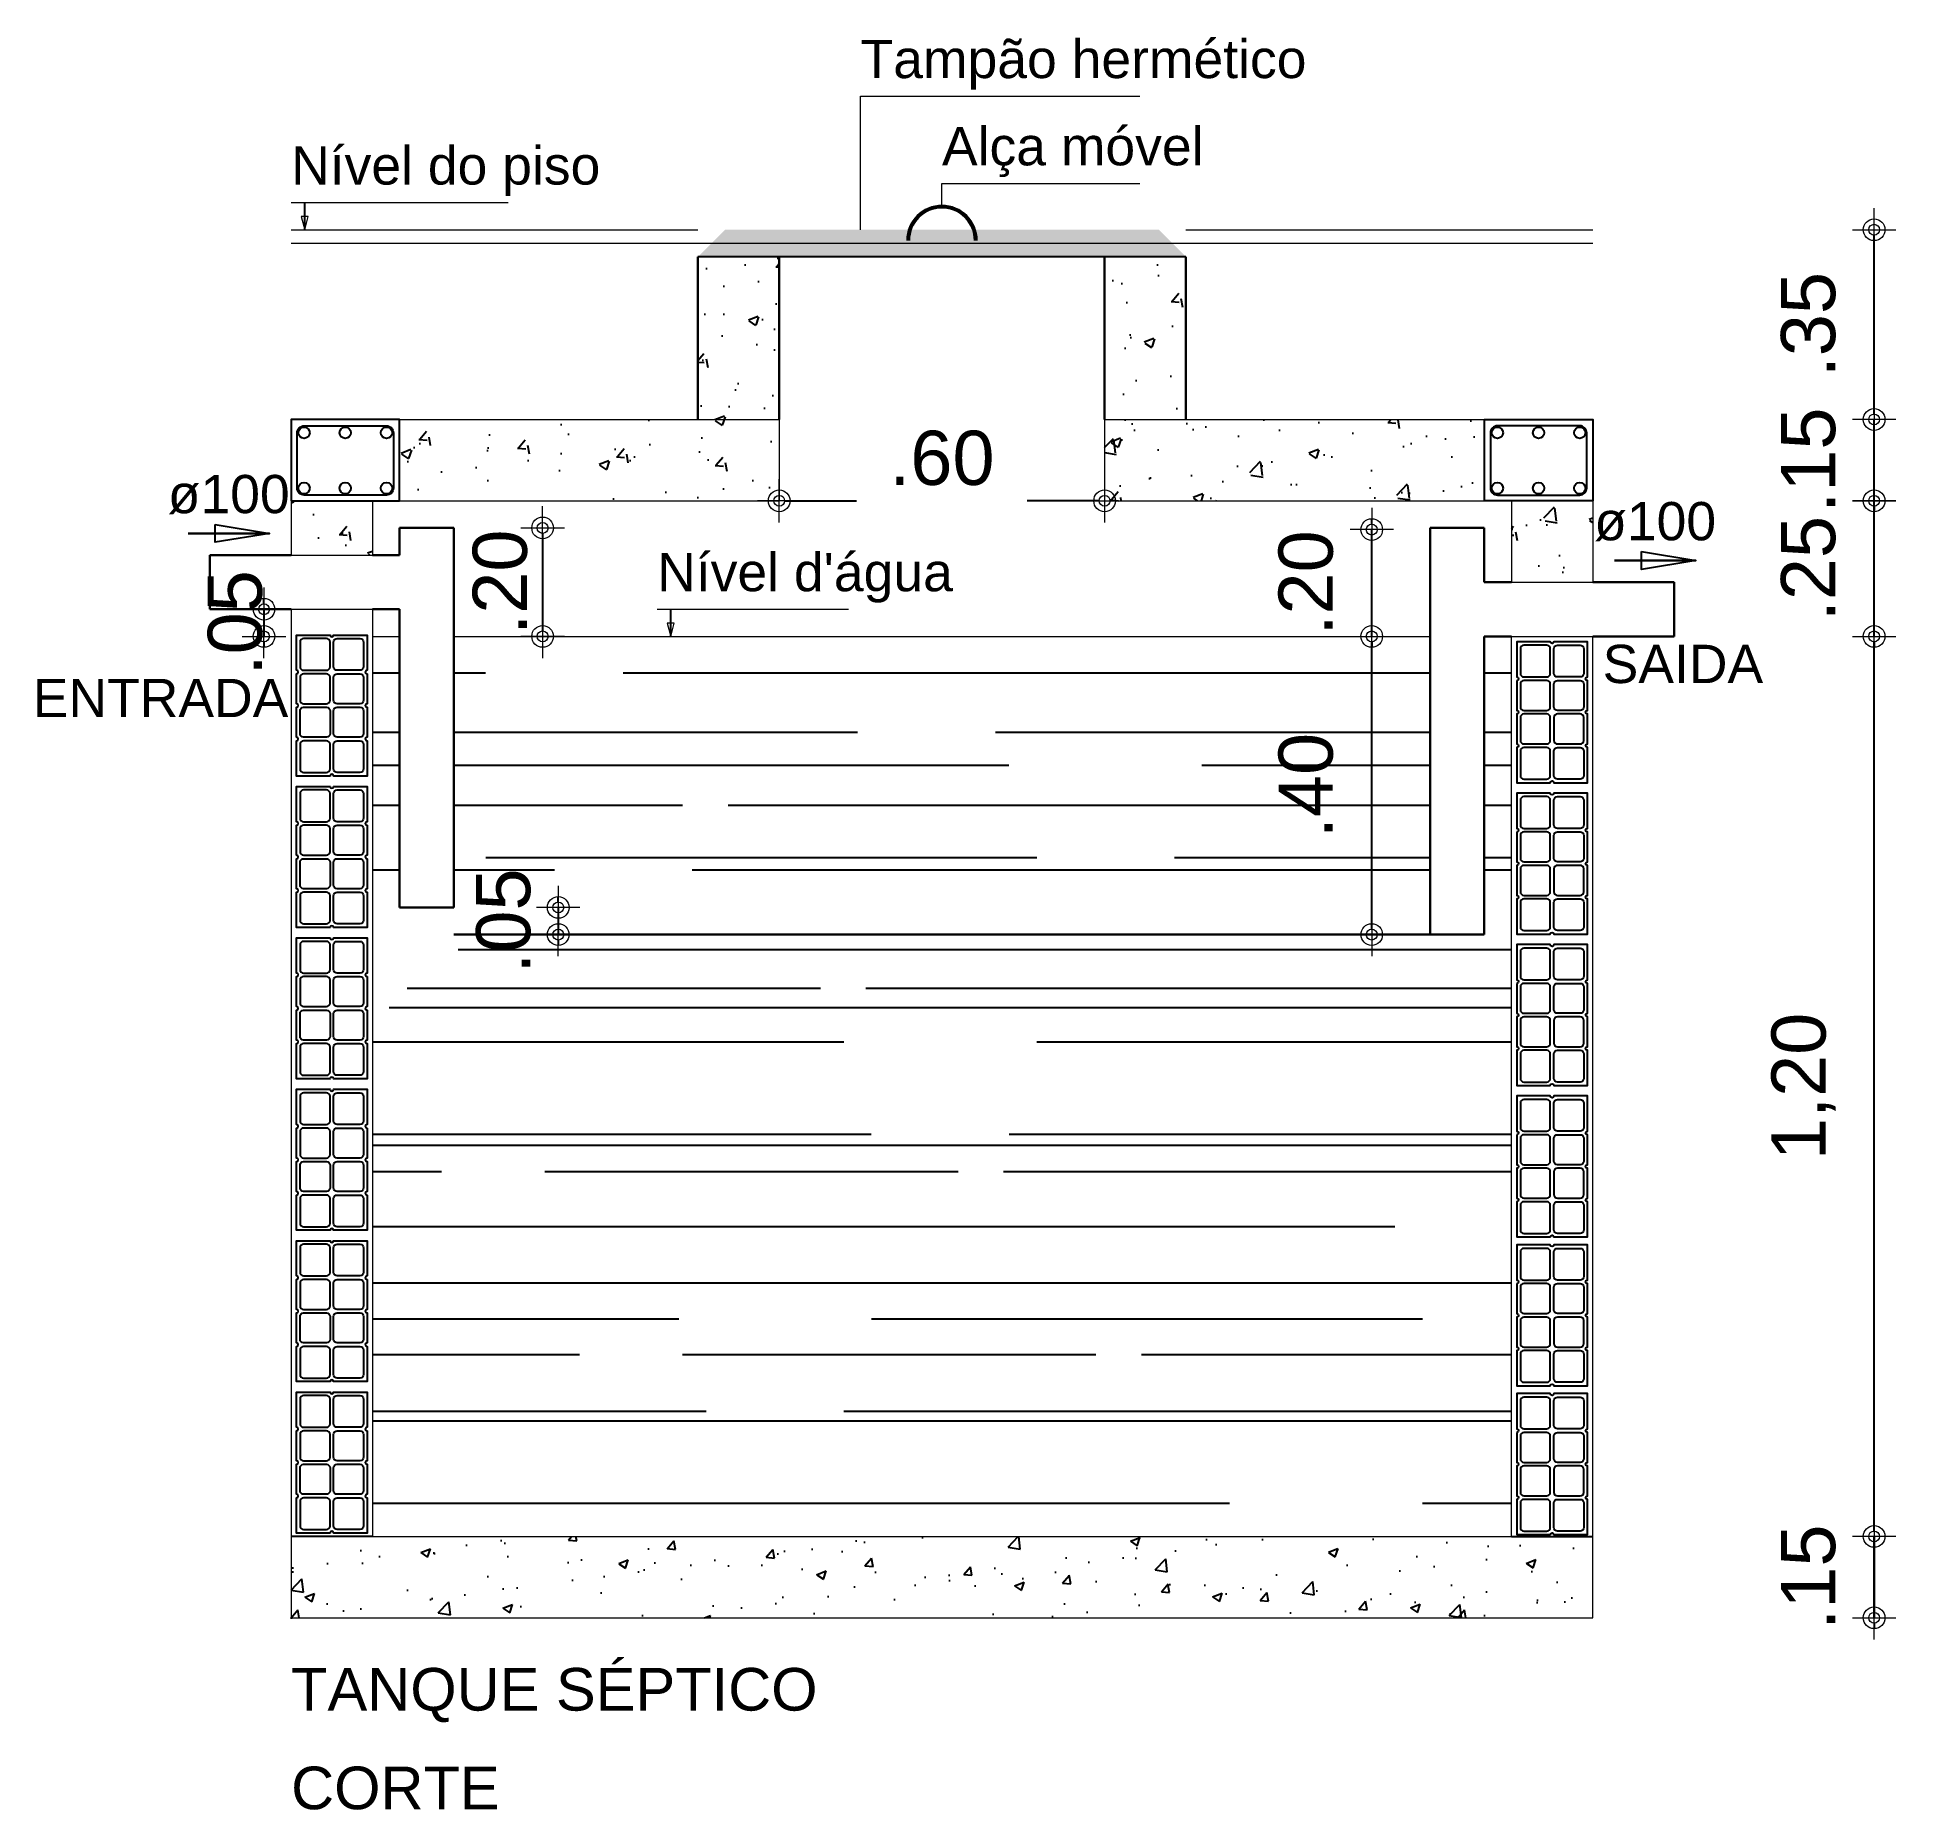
# Model space of a CAD drawing. Header units: millimetres. Extents: x -1292 to 2253, y 326 to 453.
# Drawn here: x 1937.672 to 1941.099, y 338.771 to 342.04 of the extents above; entities that cross this region are included whole.
import ezdxf

# ---------------------------------------------------------------- set-up
doc = ezdxf.new("R2010")
doc.units = ezdxf.units.MM
doc.header["$LTSCALE"] = 0.5
doc.linetypes.add('DOT2', pattern=[3.175, 0, -3.175])
for name, color, linetype in [('A-PEN-B', 5, 'Continuous'), ('A-PEN-C', 4, 'Continuous'), ('AF', 5, 'Continuous'), ('ARQ_VISTA2', 2, 'Continuous')]:
    doc.layers.add(name, color=color, linetype=linetype)
for name, color, linetype, lineweight in [('COTAS', 53, 'Continuous', 9), ('DI-Cortes', 1, 'Continuous', 30), ('DI-Cotas', 9, 'Continuous', 20), ('DI-Destaque', 6, 'Continuous', 30), ('DI-Detalhes', 1, 'Continuous', 30), ('DI-Eixos', 7, 'DOT2', 20), ('DI-Eixos @ 0.5', 7, 'DOT2', 20), ('DI-Níveis', 7, 'Continuous', 20), ('DI-Títulos', 3, 'Continuous', 30), ('TQ-Textos tubo', 2, 'Continuous', 20)]:
    doc.layers.add(name, color=color, linetype=linetype, lineweight=lineweight)
doc.styles.add('ARIAL', font='arial.ttf', dxfattribs={"height": 2})
doc.styles.add('CARIMBO_DADOS', font='arial.ttf', dxfattribs={"height": 0.1})
doc.dimstyles.new('COTAS_EXTERNAS', dxfattribs={"dimtxt": 0.1, "dimasz": 0.01, "dimexe": 0, "dimexo": 0, "dimgap": 0.07, "dimtad": 1, "dimzin": 5, "dimdsep": 46, "dimtxsty": 'CARIMBO_DADOS', "dimblk1": 'CIRCULOS', "dimblk2": 'CIRCULOS', "dimsah": 1, "dimcen": 0, "dimse1": 1, "dimse2": 1, "dimclrd": 8, "dimclre": 8, "dimclrt": 230, "dimadec": 0, "dimazin": 0, "dimtfac": 100, "dimtix": 1, "dimtmove": 2, "dimatfit": 3, "dimldrblk": 'CIRCULOS', "dimfxl": 1, "dimtolj": 1, "dimtzin": 5, "dimarcsym": 0})
doc.dimstyles.get("Standard").update_dxf_attribs({"dimtxt": 0.18, "dimasz": 0.18, "dimexe": 0.18, "dimexo": 0.0625, "dimgap": 0.09, "dimtad": 0, "dimtih": 1, "dimtoh": 1, "dimdec": 4, "dimzin": 0, "dimdsep": 46, "dimtxsty": 'Standard', "dimcen": 0.09, "dimadec": 0, "dimazin": 0, "dimtfac": 1, "dimtdec": 4, "dimtofl": 0, "dimtmove": 0, "dimatfit": 3, "dimfxl": 1, "dimtolj": 1, "dimtzin": 0, "dimarcsym": 0})

msp = doc.modelspace()

# ---------------------------------------------------------------- texts
at = {"layer": 'DI-Cortes', "color": 7, "linetype": 'Continuous', "char_height": 0.0706, "line_spacing_factor": 0.798, "style": 'ARIAL'}
for s, insert, width, attachment_point in [('Tampão hermético', (1939.1905, 341.9435), 1.35552, 7), ('Alça móvel', (1939.3405, 341.7822), 0.8472, 7), ('Nível do piso', (1938.1405, 341.7472), 1.10136, 7), ('ø100', (1938.0255, 341.1605), 0.33888, 8), ('SAI{\\fArial|b0|i0|c238|p34;DA}', (1940.7067, 340.8481), 0.33888, 8), ('ENTRADA', (1937.8998, 340.7863), 0.33888, 8)]:
    msp.add_mtext(s, dxfattribs=dict(at, insert=insert, width=width, attachment_point=attachment_point))
at = {"layer": 'DI-Cortes', "color": 7, "linetype": 'Continuous', "insert": (1940.6555, 341.1105), "char_height": 0.0706, "width": 0.33888, "attachment_point": 8, "rotation": 0.0008, "line_spacing_factor": 0.798, "style": 'ARIAL'}
msp.add_mtext('ø100', dxfattribs=at)
at = {"layer": 'DI-Níveis', "insert": (1938.8155, 340.9972), "char_height": 0.0706, "width": 1.01664, "attachment_point": 7, "line_spacing_factor": 0.798, "style": 'ARIAL'}
msp.add_mtext("Nível d'água", dxfattribs=at)
at = {"layer": 'DI-Títulos', "width": 1.835251, "attachment_point": 7, "line_spacing_factor": 0.798, "style": 'ARIAL'}
for s, insert, char_height in [('TANQUE SÉPTICO', (1938.1405, 338.9324), 0.078655), ('CORTE', (1938.1405, 338.771), 0.07865)]:
    msp.add_mtext(s, dxfattribs=dict(at, insert=insert, char_height=char_height))

# ---------------------------------------------------------------- blocks, each defined once
blk = doc.blocks.new('CIRCULOS')
at = {"layer": 'COTAS'}
for p, q in [((0, 4), (0, -4)), ((-4, 0), (4, 0))]:
    blk.add_line(p, q, dxfattribs=at)
for radius in [2, 1]:
    blk.add_circle((0, 0), radius, dxfattribs=at)
blk = doc.blocks.new('*D79')
at = {"layer": 'A-PEN-B', "color": 8, "lineweight": -2}
for p, q in [((1938.0905, 340.9952), (1938.0905, 341.0052)), ((1938.0905, 340.9852), (1938.0905, 340.9352)), ((1938.0905, 340.9252), (1938.0905, 340.9152))]:
    blk.add_line(p, q, dxfattribs=at)
at = {"layer": 'Defpoints', "color": 0}
for p in [(1938.0905, 340.9852), (1938.0905, 340.9352), (1938.2905, 340.9352)]:
    blk.add_point(p, dxfattribs=at)
at = {"layer": 'A-PEN-B', "color": 8, "lineweight": -2, "xscale": 0.01, "yscale": 0.01, "zscale": 0.01}
for p, rotation in [((1938.0905, 340.9852), 270), ((1938.0905, 340.9352), 90)]:
    blk.add_blockref('CIRCULOS', p, dxfattribs=dict(at, rotation=rotation))
at = {"layer": 'A-PEN-B', "color": 230, "insert": (1938.0375, 340.9602), "char_height": 0.1, "attachment_point": 5, "rotation": 90, "style": 'CARIMBO_DADOS'}
blk.add_mtext('\\A1;.05', dxfattribs=at)
blk = doc.blocks.new('*D80')
at = {"layer": 'A-PEN-B', "color": 8, "lineweight": -2}
for p, q in [((1938.6331, 340.4452), (1938.6331, 340.4552)), ((1938.6331, 340.4352), (1938.6331, 340.3852)), ((1938.6331, 340.3752), (1938.6331, 340.3652))]:
    blk.add_line(p, q, dxfattribs=at)
at = {"layer": 'Defpoints', "color": 0}
for p in [(1938.5331, 340.4352), (1938.6331, 340.3852), (1938.6331, 340.3852)]:
    blk.add_point(p, dxfattribs=at)
at = {"layer": 'A-PEN-B', "color": 8, "lineweight": -2, "xscale": 0.01, "yscale": 0.01, "zscale": 0.01}
for p, rotation in [((1938.6331, 340.4352), 270), ((1938.6331, 340.3852), 90)]:
    blk.add_blockref('CIRCULOS', p, dxfattribs=dict(at, rotation=rotation))
at = {"layer": 'A-PEN-B', "color": 230, "insert": (1938.5321, 340.4102), "char_height": 0.1, "attachment_point": 5, "rotation": 90, "style": 'CARIMBO_DADOS'}
blk.add_mtext('\\A1;.05', dxfattribs=at)
blk = doc.blocks.new('*D81')
at = {"layer": 'A-PEN-B', "color": 8, "lineweight": -2}
blk.add_line((1938.6043, 341.1252), (1938.6043, 340.9452), dxfattribs=at)
at = {"layer": 'Defpoints', "color": 0}
for p in [(1938.5043, 341.1352), (1938.6043, 340.9352), (1938.6043, 340.9352)]:
    blk.add_point(p, dxfattribs=at)
at = {"layer": 'A-PEN-B', "color": 8, "lineweight": -2, "xscale": 0.01, "yscale": 0.01, "zscale": 0.01}
for p, rotation in [((1938.6043, 341.1352), 90), ((1938.6043, 340.9352), 270)]:
    blk.add_blockref('CIRCULOS', p, dxfattribs=dict(at, rotation=rotation))
at = {"layer": 'A-PEN-B', "color": 230, "insert": (1938.526, 341.0352), "char_height": 0.1, "attachment_point": 5, "rotation": 90, "style": 'CARIMBO_DADOS'}
blk.add_mtext('\\A1;.20', dxfattribs=at)
blk = doc.blocks.new('*D74')
at = {"layer": 'Defpoints', "color": 0}
for p in [(1939.0405, 341.1852), (1939.6405, 341.1852), (1939.6405, 341.1852)]:
    blk.add_point(p, dxfattribs=at)
at = {"layer": 'TQ-Textos tubo', "color": 8, "lineweight": -2}
for p, q in [((1939.0505, 341.1852), (1939.1831, 341.1852)), ((1939.6305, 341.1852), (1939.4979, 341.1852))]:
    blk.add_line(p, q, dxfattribs=at)
at = {"layer": 'TQ-Textos tubo', "color": 8, "lineweight": -2, "xscale": 0.01, "yscale": 0.01, "zscale": 0.01, "rotation": 180}
blk.add_blockref('CIRCULOS', (1939.0405, 341.1852), dxfattribs=at)
at = {"layer": 'TQ-Textos tubo', "color": 8, "lineweight": -2, "xscale": 0.01, "yscale": 0.01, "zscale": 0.01}
blk.add_blockref('CIRCULOS', (1939.6405, 341.1852), dxfattribs=at)
at = {"layer": 'TQ-Textos tubo', "color": 230, "insert": (1939.3405, 341.2638), "char_height": 0.1, "attachment_point": 5, "style": 'CARIMBO_DADOS'}
blk.add_mtext('\\A1;.60', dxfattribs=at)
blk = doc.blocks.new('*D82')
at = {"layer": 'A-PEN-B', "color": 8, "lineweight": -2}
for p, q in [((1941.0593, 339.2852), (1941.0593, 339.2952)), ((1941.0593, 339.2752), (1941.0593, 339.1252)), ((1941.0593, 339.1152), (1941.0593, 339.1052))]:
    blk.add_line(p, q, dxfattribs=at)
at = {"layer": 'Defpoints', "color": 0}
for p in [(1940.1354, 339.2752), (1940.2854, 339.1252), (1941.0593, 339.1252)]:
    blk.add_point(p, dxfattribs=at)
at = {"layer": 'A-PEN-B', "color": 8, "lineweight": -2, "xscale": 0.01, "yscale": 0.01, "zscale": 0.01}
for p, rotation in [((1941.0593, 339.2752), 270), ((1941.0593, 339.1252), 90)]:
    blk.add_blockref('CIRCULOS', p, dxfattribs=dict(at, rotation=rotation))
at = {"layer": 'A-PEN-B', "color": 230, "insert": (1940.9382, 339.2002), "char_height": 0.1, "attachment_point": 5, "rotation": 90, "style": 'CARIMBO_DADOS'}
blk.add_mtext('\\A1;.15', dxfattribs=at)
blk = doc.blocks.new('*D83')
at = {"layer": 'A-PEN-B', "color": 8, "lineweight": -2}
for p, q in [((1941.0593, 339.2852), (1941.0593, 339.2952)), ((1941.0593, 339.1252), (1941.0593, 339.2752)), ((1941.0593, 339.1152), (1941.0593, 339.1052))]:
    blk.add_line(p, q, dxfattribs=at)
at = {"layer": 'Defpoints', "color": 0}
for p in [(1940.1354, 339.2752), (1941.0593, 339.2752), (1940.2854, 339.1252)]:
    blk.add_point(p, dxfattribs=at)
at = {"layer": 'A-PEN-B', "color": 8, "lineweight": -2, "xscale": 0.01, "yscale": 0.01, "zscale": 0.01}
for p, rotation in [((1941.0593, 339.2752), 270), ((1941.0593, 339.1252), 90)]:
    blk.add_blockref('CIRCULOS', p, dxfattribs=dict(at, rotation=rotation))
at = {"layer": 'A-PEN-B', "color": 230, "insert": (1940.9382, 339.2002), "char_height": 0.1, "attachment_point": 5, "rotation": 90, "style": 'CARIMBO_DADOS'}
blk.add_mtext('\\A1;.15', dxfattribs=at)
blk = doc.blocks.new('*D84')
at = {"layer": 'A-PEN-B', "color": 8, "lineweight": -2}
blk.add_line((1941.0593, 339.2852), (1941.0593, 340.9252), dxfattribs=at)
at = {"layer": 'Defpoints', "color": 0}
for p in [(1940.2854, 340.9352), (1941.0593, 340.9352), (1940.1354, 339.2752)]:
    blk.add_point(p, dxfattribs=at)
at = {"layer": 'A-PEN-B', "color": 8, "lineweight": -2, "xscale": 0.01, "yscale": 0.01, "zscale": 0.01}
for p, rotation in [((1941.0593, 340.9352), 90), ((1941.0593, 339.2752), 270)]:
    blk.add_blockref('CIRCULOS', p, dxfattribs=dict(at, rotation=rotation))
at = {"layer": 'A-PEN-B', "color": 230, "insert": (1940.9292, 340.1052), "char_height": 0.1, "attachment_point": 5, "rotation": 90, "style": 'CARIMBO_DADOS'}
blk.add_mtext('\\A1;1,20', dxfattribs=at)
blk = doc.blocks.new('*D85')
at = {"layer": 'A-PEN-B', "color": 8, "lineweight": -2}
for p, q in [((1941.0593, 341.1952), (1941.0593, 341.2052)), ((1941.0593, 340.9352), (1941.0593, 341.1852)), ((1941.0593, 340.9252), (1941.0593, 340.9152))]:
    blk.add_line(p, q, dxfattribs=at)
at = {"layer": 'Defpoints', "color": 0}
for p in [(1940.1354, 341.1852), (1941.0593, 341.1852), (1940.2854, 340.9352)]:
    blk.add_point(p, dxfattribs=at)
at = {"layer": 'A-PEN-B', "color": 8, "lineweight": -2, "xscale": 0.01, "yscale": 0.01, "zscale": 0.01}
for p, rotation in [((1941.0593, 341.1852), 270), ((1941.0593, 340.9352), 90)]:
    blk.add_blockref('CIRCULOS', p, dxfattribs=dict(at, rotation=rotation))
at = {"layer": 'A-PEN-B', "color": 230, "insert": (1940.9382, 341.0602), "char_height": 0.1, "attachment_point": 5, "rotation": 90, "style": 'CARIMBO_DADOS'}
blk.add_mtext('\\A1;.25', dxfattribs=at)
blk = doc.blocks.new('*D86')
at = {"layer": 'A-PEN-B', "color": 8, "lineweight": -2}
blk.add_line((1941.0593, 341.3452), (1941.0593, 341.6752), dxfattribs=at)
at = {"layer": 'Defpoints', "color": 0}
for p in [(1940.2381, 341.6852), (1941.0593, 341.6852), (1940.2104, 341.3352)]:
    blk.add_point(p, dxfattribs=at)
at = {"layer": 'A-PEN-B', "color": 8, "lineweight": -2, "xscale": 0.01, "yscale": 0.01, "zscale": 0.01}
for p, rotation in [((1941.0593, 341.6852), 90), ((1941.0593, 341.3352), 270)]:
    blk.add_blockref('CIRCULOS', p, dxfattribs=dict(at, rotation=rotation))
at = {"layer": 'A-PEN-B', "color": 230, "insert": (1940.9382, 341.5102), "char_height": 0.1, "attachment_point": 5, "rotation": 90, "style": 'CARIMBO_DADOS'}
blk.add_mtext('\\A1;.35', dxfattribs=at)
blk = doc.blocks.new('*D87')
at = {"layer": 'A-PEN-B', "color": 8, "lineweight": -2}
blk.add_line((1940.1329, 340.3952), (1940.1329, 340.9252), dxfattribs=at)
at = {"layer": 'Defpoints', "color": 0}
for p in [(1940.0803, 340.9352), (1940.1329, 340.9352), (1940.0803, 340.3852)]:
    blk.add_point(p, dxfattribs=at)
at = {"layer": 'A-PEN-B', "color": 8, "lineweight": -2, "xscale": 0.01, "yscale": 0.01, "zscale": 0.01}
for p, rotation in [((1940.1329, 340.9352), 90), ((1940.1329, 340.3852), 270)]:
    blk.add_blockref('CIRCULOS', p, dxfattribs=dict(at, rotation=rotation))
at = {"layer": 'A-PEN-B', "color": 230, "insert": (1940.0118, 340.6602), "char_height": 0.1, "attachment_point": 5, "rotation": 90, "style": 'CARIMBO_DADOS'}
blk.add_mtext('\\A1;.40', dxfattribs=at)
blk = doc.blocks.new('*D88')
at = {"layer": 'A-PEN-B', "color": 8, "lineweight": -2}
for p, q in [((1940.1329, 341.1421), (1940.1329, 341.1521)), ((1940.1329, 340.9352), (1940.1329, 341.1321)), ((1940.1329, 340.9252), (1940.1329, 340.9152))]:
    blk.add_line(p, q, dxfattribs=at)
at = {"layer": 'Defpoints', "color": 0}
for p in [(1940.1329, 341.1321), (1940.1329, 341.1321), (1940.0803, 340.9352)]:
    blk.add_point(p, dxfattribs=at)
at = {"layer": 'A-PEN-B', "color": 8, "lineweight": -2, "xscale": 0.01, "yscale": 0.01, "zscale": 0.01}
for p, rotation in [((1940.1329, 341.1321), 270), ((1940.1329, 340.9352), 90)]:
    blk.add_blockref('CIRCULOS', p, dxfattribs=dict(at, rotation=rotation))
at = {"layer": 'A-PEN-B', "color": 230, "insert": (1940.0118, 341.0337), "char_height": 0.1, "attachment_point": 5, "rotation": 90, "style": 'CARIMBO_DADOS'}
blk.add_mtext('\\A1;.20', dxfattribs=at)
blk = doc.blocks.new('*D92')
at = {"layer": 'A-PEN-B', "color": 8, "lineweight": -2}
for p, q in [((1941.0593, 341.3452), (1941.0593, 341.3552)), ((1941.0593, 341.1852), (1941.0593, 341.3352)), ((1941.0593, 341.1752), (1941.0593, 341.1652))]:
    blk.add_line(p, q, dxfattribs=at)
at = {"layer": 'Defpoints', "color": 0}
for p in [(1940.3905, 341.3352), (1941.0593, 341.3352), (1940.3905, 341.1852)]:
    blk.add_point(p, dxfattribs=at)
at = {"layer": 'A-PEN-B', "color": 8, "lineweight": -2, "xscale": 0.01, "yscale": 0.01, "zscale": 0.01}
for p, rotation in [((1941.0593, 341.3352), 270), ((1941.0593, 341.1852), 90)]:
    blk.add_blockref('CIRCULOS', p, dxfattribs=dict(at, rotation=rotation))
at = {"layer": 'A-PEN-B', "color": 230, "insert": (1940.9382, 341.2602), "char_height": 0.1, "attachment_point": 5, "rotation": 90, "style": 'CARIMBO_DADOS'}
blk.add_mtext('\\A1;.15', dxfattribs=at)
blk = doc.blocks.new('TIJOLO FURADO')
for points in [[(0, 0.055), (0, 0.0975, 1), (0, 0.1025), (0, 0.145, 1), (0, 0.15), (0, 0.2), (0.0475, 0.2, 1), (0.0525, 0.2), (0.1, 0.2), (0.1, 0.15, 1), (0.1, 0.145), (0.1, 0.1025, 1), (0.1, 0.0975), (0.1, 0.055, 1), (0.1, 0.05), (0.1, 0), (0.0525, 0, 1), (0.0475, 0), (0, 0), (0, 0.05, 1)], [(0.005, 0.19, -0.414214), (0.01, 0.195), (0.0425, 0.195, -0.414214), (0.0475, 0.19), (0.0475, 0.155, -0.414214), (0.0425, 0.15), (0.01, 0.15, -0.414214), (0.005, 0.155)], [(0.0575, 0.195, 0.414214), (0.0525, 0.19), (0.0525, 0.155, 0.414214), (0.0575, 0.15), (0.09, 0.15, 0.414214), (0.095, 0.155), (0.095, 0.19, 0.414214), (0.09, 0.195)], [(0.005, 0.14, -0.414214), (0.01, 0.145), (0.0425, 0.145, -0.414214), (0.0475, 0.14), (0.0475, 0.1075, -0.414214), (0.0425, 0.1025), (0.01, 0.1025, -0.414214), (0.005, 0.1075)], [(0.0525, 0.14, -0.414214), (0.0575, 0.145), (0.09, 0.145, -0.414214), (0.095, 0.14), (0.095, 0.1075, -0.414214), (0.09, 0.1025), (0.0575, 0.1025, -0.414214), (0.0525, 0.1075)], [(0.005, 0.0925, -0.414214), (0.01, 0.0975), (0.0425, 0.0975, -0.414214), (0.0475, 0.0925), (0.0475, 0.06, -0.414214), (0.0425, 0.055), (0.01, 0.055, -0.414214), (0.005, 0.06)], [(0.095, 0.0925, 0.414214), (0.09, 0.0975), (0.0575, 0.0975, 0.414214), (0.0525, 0.0925), (0.0525, 0.06, 0.414214), (0.0575, 0.055), (0.09, 0.055, 0.414214), (0.095, 0.06)], [(0.005, 0.045, -0.414214), (0.01, 0.05), (0.0425, 0.05, -0.414214), (0.0475, 0.045), (0.0475, 0.01, -0.414214), (0.0425, 0.005), (0.01, 0.005, -0.414214), (0.005, 0.01)], [(0.095, 0.045, 0.414214), (0.09, 0.05), (0.0575, 0.05, 0.414214), (0.0525, 0.045), (0.0525, 0.01, 0.414214), (0.0575, 0.005), (0.09, 0.005, 0.414214), (0.095, 0.01)]]:
    blk.add_lwpolyline(points, format="xyb", close=True)
blk = doc.blocks.new('*D96')
at = {"layer": 'A-PEN-B', "color": 8, "lineweight": -2}
blk.add_line((2058.7335, 339.4756), (2058.7335, 340.3556), dxfattribs=at)
at = {"layer": 'Defpoints', "color": 0}
for p in [(2058.103, 340.3656), (2058.7335, 340.3656), (-1171.3961, 339.4656)]:
    blk.add_point(p, dxfattribs=at)
at = {"layer": 'A-PEN-B', "color": 8, "lineweight": -2, "xscale": 0.01, "yscale": 0.01, "zscale": 0.01}
for p, rotation in [((2058.7335, 340.3656), 90), ((2058.7335, 339.4656), 270)]:
    blk.add_blockref('CIRCULOS', p, dxfattribs=dict(at, rotation=rotation))
at = {"layer": 'A-PEN-B', "color": 230, "insert": (2058.6034, 339.9156), "char_height": 0.1, "attachment_point": 5, "rotation": 90, "style": 'CARIMBO_DADOS'}
blk.add_mtext('\\A1;0,90', dxfattribs=at)
blk = doc.blocks.new('*D98')
at = {"layer": 'A-PEN-B', "color": 8, "lineweight": -2}
for p, q in [((2055.568, 340.5056), (2055.568, 339.9877)), ((2055.568, 339.3527), (2055.568, 339.5977))]:
    blk.add_line(p, q, dxfattribs=at)
at = {"layer": 'Defpoints', "color": 0}
for p in [(2055.568, 340.5156), (2055.853, 340.5156), (-1174.4858, 339.3427)]:
    blk.add_point(p, dxfattribs=at)
at = {"layer": 'A-PEN-B', "color": 8, "lineweight": -2, "xscale": 0.01, "yscale": 0.01, "zscale": 0.01}
for p, rotation in [((2055.568, 340.5156), 90), ((2055.568, 339.3427), 270)]:
    blk.add_blockref('CIRCULOS', p, dxfattribs=dict(at, rotation=rotation))
at = {"layer": 'A-PEN-B', "color": 230, "insert": (2055.5137, 339.7927), "char_height": 0.1, "attachment_point": 5, "rotation": 90, "style": 'CARIMBO_DADOS'}
blk.add_mtext('\\A1;1,20', dxfattribs=at)

# ---------------------------------------------------------------- dimensions: what is measured, and where the dimension line sits
at = {"layer": 'A-PEN-B'}
for base, p1, p2, picture, middle in [((1941.0593, 341.6852), (1940.2104, 341.3352), (1940.2381, 341.6852), '*D86', (1940.9382, 341.5102)), ((1941.0593, 341.3352), (1940.3905, 341.1852), (1940.3905, 341.3352), '*D92', (1940.9382, 341.2602)), ((1941.0593, 341.1852), (1940.2854, 340.9352), (1940.1354, 341.1852), '*D85', (1940.9382, 341.0602)), ((1940.1329, 341.1321), (1940.0803, 340.9352), (1940.1329, 341.1321), '*D88', (1940.0118, 341.0337)), ((1941.0593, 339.1252), (1940.1354, 339.2752), (1940.2854, 339.1252), '*D82', (1940.9382, 339.2002)), ((1941.0593, 339.2752), (1940.2854, 339.1252), (1940.1354, 339.2752), '*D83', (1940.9382, 339.2002))]:
    dim = msp.add_linear_dim(base=base, p1=p1, p2=p2, angle=90, dimstyle='COTAS_EXTERNAS', override={"dimfxlon": 1}, dxfattribs=at)
    dim.commit()
    dim.dimension.update_dxf_attribs({"geometry": picture, "text_midpoint": middle})
for base, p1, p2, picture, middle in [((1938.6043, 340.9352), (1938.5043, 341.1352), (1938.6043, 340.9352), '*D81', (1938.526, 341.0352)), ((1938.0905, 340.9352), (1938.0905, 340.9852), (1938.2905, 340.9352), '*D79', (1938.0375, 340.9602)), ((1938.6331, 340.3852), (1938.5331, 340.4352), (1938.6331, 340.3852), '*D80', (1938.5321, 340.4102))]:
    dim = msp.add_linear_dim(base=base, p1=p1, p2=p2, angle=90, dimstyle='COTAS_EXTERNAS', override={"dimfxlon": 1}, dxfattribs=at)
    dim.commit()
    dim.dimension.update_dxf_attribs({"geometry": picture, "text_midpoint": middle, "dimtype": 160})
for base, p1, p2, text, picture, middle in [((1940.1329, 340.9352), (1940.0803, 340.3852), (1940.0803, 340.9352), '.40', '*D87', (1940.0118, 340.6602)), ((1941.0593, 340.9352), (1940.1354, 339.2752), (1940.2854, 340.9352), '1,20', '*D84', (1940.9292, 340.1052))]:
    dim = msp.add_linear_dim(base=base, p1=p1, p2=p2, angle=90, text=text, dimstyle='COTAS_EXTERNAS', override={"dimfxlon": 1}, dxfattribs=at)
    dim.commit()
    dim.dimension.update_dxf_attribs({"geometry": picture, "text_midpoint": middle})
for base, p1, p2, text, picture, middle in [((2055.568, 340.5156), (-1174.4858, 339.3427), (2055.853, 340.5156), '1,20', '*D98', (2055.5137, 339.7927)), ((2058.7335, 340.3656), (-1171.3961, 339.4656), (2058.103, 340.3656), '0,90', '*D96', (2058.6034, 339.9156))]:
    dim = msp.add_linear_dim(base=base, p1=p1, p2=p2, angle=90, text=text, dimstyle='COTAS_EXTERNAS', override={"dimfxlon": 1}, dxfattribs=at)
    dim.commit()
    dim.dimension.update_dxf_attribs({"geometry": picture, "text_midpoint": middle, "dimtype": 160})
at = {"layer": 'TQ-Textos tubo'}
dim = msp.add_linear_dim(base=(1939.6405, 341.1852), p1=(1939.0405, 341.1852), p2=(1939.6405, 341.1852), dimstyle='COTAS_EXTERNAS', override={"dimfxl": 0, "dimfxlon": 1, "dimarcsym": 2}, dxfattribs=at)
dim.commit()
dim.dimension.update_dxf_attribs({"geometry": '*D74', "text_midpoint": (1939.3405, 341.2638), "dimtype": 160})

# ---------------------------------------------------------------- hatches: boundary and pattern name
at = {"ltscale": 0.4}
h = msp.add_hatch(dxfattribs=at)
h.set_pattern_fill('AR-CONC', color=256, scale=0.001, style=0)
h.set_pattern_definition([(50, (397.76007, -676.00377), (0.182184669, -0.015939086), [0.01905, -0.20955]), (355, (397.76007, -676.00377), (-0.035242826, 0.191056643), [0.01524, -0.16764]), (100.451, (397.77526, -676.0051), (0.146942502, 0.175116688), [0.01619, -0.17809]), (46.1842, (397.76007, -675.95297), (0.27107904, -0.042042328), [0.028575, -0.314325]), (96.6356, (397.78266, -675.95647), (0.237404234, 0.247425556), [0.024285, -0.267135]), (351.184, (397.76007, -675.95297), (0.237404606, 0.247425118), [0.02286, -0.25146]), (21, (397.78547, -675.96567), (0.15161488, -0.102265519), [0.01905, -0.20955]), (326, (397.78547, -675.96567), (0.061802028, 0.184187966), [0.01524, -0.16764]), (71.4514, (397.7981, -675.9742), (0.21341649, 0.081922858), [0.01619, -0.17809]), (37.5, (397.76007, -676.00377), (0.0030886033, 0.0845550389), [0, -0.165608, 0, -0.17018, 0, -0.168275]), (7.5, (397.76007, -676.00377), (0.0668196625, 0.100180575), [0, -0.097028, 0, -0.161798, 0, -0.064135]), (327.5, (397.70343, -676.00377), (0.1355905952, -0.005728744), [0, -0.0635, 0, -0.19812, 0, -0.26289]), (317.5, (397.67803, -676.00377), (0.1481291814, 0.025426491), [0, -0.08255, 0, -0.131572, 0, -0.18669])])
h.paths.add_polyline_path([(1939.0405, 341.6352), (1938.8905, 341.6352), (1938.8905, 341.3352), (1939.0405, 341.3352)])
h.paths.add_polyline_path([(1939.7905, 341.6352), (1939.6405, 341.6352), (1939.6405, 341.3352), (1939.7905, 341.3352)])
h.paths.add_polyline_path([(1939.6405, 341.3352), (1939.6405, 341.1852), (1940.3406, 341.1852), (1940.3406, 341.3352)])
h.paths.add_polyline_path([(1940.3905, 341.1852), (1940.3905, 341.0352), (1940.5405, 341.0352), (1940.5405, 341.1852)])
h.paths.add_polyline_path([(1938.3403, 341.3352), (1938.3403, 341.1852), (1939.0405, 341.1852), (1939.0405, 341.3352)])
h.paths.add_polyline_path([(1938.1405, 341.1852), (1938.1405, 341.0852), (1938.2905, 341.0852), (1938.2905, 341.1852)])
h = msp.add_hatch(dxfattribs=at)
h.set_pattern_fill('AR-CONC', color=256, scale=0.001, style=0)
h.set_pattern_definition([(50, (1938.1405, 339.12522), (0.182185, -0.015939), [0.01905, -0.20955]), (355, (1938.1405, 339.12522), (-0.035243, 0.191057), [0.01524, -0.16764]), (100.451, (1938.15568, 339.1239), (0.146943, 0.175117), [0.01619, -0.17809]), (46.184, (1938.1405, 339.17602), (0.27108, -0.042042), [0.028575, -0.314325]), (96.636, (1938.16308, 339.17252), (0.237404, 0.247426), [0.024285, -0.267135]), (351.184, (1938.1405, 339.17602), (0.237405, 0.247425), [0.02286, -0.25146]), (21, (1938.1659, 339.16332), (0.151615, -0.1022655), [0.01905, -0.20955]), (326, (1938.1659, 339.16332), (0.061802, 0.184188), [0.01524, -0.16764]), (71.451, (1938.17853, 339.1548), (0.213416, 0.081923), [0.01619, -0.17809]), (37.5, (1938.140495, 339.12522), (0.0030886, 0.084555), [0, -0.165608, 0, -0.17018, 0, -0.168275]), (7.5, (1938.140495, 339.12522), (0.0668197, 0.1001806), [0, -0.097028, 0, -0.161798, 0, -0.064135]), (327.5, (1938.08385, 339.12522), (0.1355906, -0.0057287), [0, -0.0635, 0, -0.19812, 0, -0.26289]), (317.5, (1938.05845, 339.12522), (0.148129, 0.0254265), [0, -0.08255, 0, -0.131572, 0, -0.18669])])
h.paths.add_polyline_path([(1938.2905, 339.2752), (1938.1405, 339.2752), (1938.1405, 339.1252), (1940.5405, 339.1252), (1940.5405, 339.2752), (1940.3905, 339.2752)])
at = {"layer": 'A-PEN-C'}
h = msp.add_hatch(dxfattribs=at)
h.set_pattern_fill('AR-RROOF,_O', color=256, scale=0.01)
h.set_pattern_definition([(0, (397.76007, -676.00377), (0.5588, 0.254), [3.81, -0.508, 1.27, -0.254]), (0, (398.0979, -675.87677), (-0.254, 0.33782), [0.762, -0.08382, 1.524, -0.1905]), (0, (397.88707, -675.78787), (1.3208, 0.17018), [2.032, -0.3556, 1.016, -0.254])])
h.paths.add_polyline_path([(1938.4405, 340.9352), (1938.4405, 340.4352), (1938.3405, 340.4352), (1938.3405, 340.9352), (1938.2905, 340.9352), (1938.2905, 339.2752), (1940.3905, 339.2752), (1940.3905, 340.9352), (1940.3405, 340.9352), (1940.3405, 340.3852), (1940.2405, 340.3852), (1940.2405, 340.9352)])
h.paths.add_polyline_path([(1938.4561, 340.2973), (1938.4561, 340.5232), (1938.6082, 340.5232), (1938.6082, 340.2973)], flags=24)
h.paths.add_polyline_path([(1939.9358, 340.5478), (1939.9358, 340.7726), (1940.0879, 340.7726), (1940.0879, 340.5478)], flags=24)
at = {"layer": 'DI-Eixos', "linetype": 'Continuous'}
msp.add_hatch(color=6, dxfattribs=at).paths.add_polyline_path([(1938.9405, 341.6852), (1939.7405, 341.6852), (1939.7905, 341.6352), (1938.8905, 341.6352), (1938.9405, 341.6852)])

# ---------------------------------------------------------------- linework, layer by layer
at = {"color": 8}
for points in [[(1938.1405, 341.1852), (1938.3403, 341.1852), (1938.3403, 341.3352), (1938.1405, 341.3352)], [(1940.5405, 341.1852), (1940.3406, 341.1852), (1940.3406, 341.3352), (1940.5405, 341.3352)]]:
    msp.add_lwpolyline(points, close=True, dxfattribs=at)
at = {"ltscale": 0.4}
for points in [[(1938.1517, 341.3107, -0.414214), (1938.1645, 341.3235), (1938.3164, 341.3235, -0.414214), (1938.3292, 341.3107), (1938.3292, 341.2085, -0.414214), (1938.3164, 341.1957), (1938.1645, 341.1957, -0.414214), (1938.1517, 341.2085)], [(1940.5293, 341.3107, 0.414214), (1940.5165, 341.3235), (1940.3646, 341.3235, 0.414214), (1940.3518, 341.3107), (1940.3518, 341.2085, 0.414214), (1940.3646, 341.1957), (1940.5165, 341.1957, 0.414214), (1940.5293, 341.2085)]]:
    msp.add_lwpolyline(points, format="xyb", close=True, dxfattribs=at)
at = {"color": 2}
for centre in [(1938.1645, 341.3107), (1938.2404, 341.3107), (1938.3164, 341.3107), (1940.3646, 341.3107), (1940.4406, 341.3107), (1940.5165, 341.3107), (1938.1645, 341.2085), (1938.2404, 341.2085), (1938.3164, 341.2085), (1940.3646, 341.2085), (1940.4406, 341.2085), (1940.5165, 341.2085)]:
    msp.add_circle(centre, 0.0104, dxfattribs=at)
at = {"layer": 'AF'}
for p, q in [((1939.7905, 341.6352), (1938.8905, 341.6352)), ((1938.2905, 339.2752), (1938.1405, 339.2752)), ((1940.3905, 339.2752), (1940.5405, 339.2752))]:
    msp.add_line(p, q, dxfattribs=at)
at = {"layer": 'DI-Cortes', "color": 7, "linetype": 'Continuous'}
msp.add_line((1938.4405, 340.3852), (1940.2405, 340.3852), dxfattribs=at)
at = {"layer": 'DI-Cotas', "linetype": 'Continuous'}
for p, q in [((1939.1905, 341.6852), (1939.1905, 341.9314)), ((1939.1905, 341.9314), (1939.7055, 341.9314)), ((1939.3405, 341.7302), (1939.3405, 341.7702)), ((1939.3405, 341.7702), (1939.7055, 341.7702)), ((1938.1405, 341.7352), (1938.5405, 341.7352)), ((1938.172, 341.7094), (1938.159, 341.7094)), ((1938.159, 341.7094), (1938.1655, 341.6852)), ((1938.1655, 341.7352), (1938.1655, 341.6852)), ((1938.1655, 341.6852), (1938.172, 341.7094)), ((1938.1405, 341.6852), (1938.8905, 341.6852)), ((1939.7905, 341.6852), (1940.5405, 341.6852)), ((1938.8155, 340.9852), (1939.1685, 340.9852)), ((1938.847, 340.9594), (1938.834, 340.9594)), ((1938.834, 340.9594), (1938.8405, 340.9352)), ((1938.8405, 340.9852), (1938.8405, 340.9352)), ((1938.8405, 340.9352), (1938.847, 340.9594))]:
    msp.add_line(p, q, dxfattribs=at)
at = {"layer": 'DI-Destaque', "linetype": 'Continuous'}
for p, q in [((1938.8905, 341.6352), (1938.8905, 341.3352)), ((1939.0405, 341.6352), (1939.0405, 341.3352)), ((1939.6405, 341.6352), (1939.6405, 341.3352)), ((1939.7905, 341.6352), (1939.7905, 341.3352))]:
    msp.add_line(p, q, dxfattribs=at)
at = {"layer": 'DI-Detalhes', "color": 5, "linetype": 'Continuous'}
for p, q in [((1938.3405, 341.0852), (1938.3405, 341.1352)), ((1938.3405, 341.1352), (1938.4405, 341.1352)), ((1938.4405, 340.4352), (1938.4405, 341.1352)), ((1940.2405, 340.3852), (1940.2405, 341.1352)), ((1940.3405, 341.1352), (1940.2405, 341.1352)), ((1940.3405, 341.0352), (1940.3405, 341.1352)), ((1938.1405, 341.0852), (1937.9905, 341.0852)), ((1937.9905, 341.0852), (1937.9905, 340.9852)), ((1938.2905, 341.0852), (1938.3405, 341.0852)), ((1940.3905, 341.0352), (1940.3405, 341.0352)), ((1940.5405, 341.0352), (1940.6905, 341.0352)), ((1940.6905, 341.0352), (1940.6905, 340.9352)), ((1938.1405, 340.9852), (1937.9905, 340.9852)), ((1938.2905, 340.9852), (1938.3405, 340.9852)), ((1938.3405, 340.9852), (1938.3405, 340.4352)), ((1940.3905, 340.9352), (1940.3405, 340.9352)), ((1940.3405, 340.9352), (1940.3405, 340.3852)), ((1940.5405, 340.9352), (1940.6905, 340.9352)), ((1938.4405, 340.4352), (1938.3405, 340.4352)), ((1940.2405, 340.3852), (1940.3405, 340.3852))]:
    msp.add_line(p, q, dxfattribs=at)
at = {"layer": 'DI-Detalhes', "linetype": 'Continuous'}
for p, q in [((1937.9505, 341.1252), (1938.1005, 341.1252)), ((1940.5805, 341.0752), (1940.7305, 341.0752))]:
    msp.add_line(p, q, dxfattribs=at)
at = {"layer": 'DI-Eixos', "color": 6, "linetype": 'Continuous'}
for p, q in [((1938.1405, 341.6602), (1940.5405, 341.6602)), ((1938.1405, 341.3352), (1938.1405, 341.0852)), ((1938.1405, 341.3352), (1938.2905, 341.3352)), ((1938.2905, 341.3352), (1939.0405, 341.3352)), ((1939.0405, 341.3352), (1939.0405, 341.1852)), ((1939.6405, 341.3352), (1940.3905, 341.3352)), ((1939.6405, 341.3352), (1939.6405, 341.1852)), ((1940.3905, 341.3352), (1940.5405, 341.3352)), ((1940.5405, 341.3352), (1940.5405, 341.0352)), ((1938.2905, 341.1852), (1938.2905, 341.0852)), ((1938.2905, 341.1852), (1939.0405, 341.1852)), ((1939.6405, 341.1852), (1940.3905, 341.1852)), ((1940.3905, 341.1852), (1940.3905, 341.0352)), ((1938.1405, 341.0852), (1938.2905, 341.0852)), ((1940.3905, 341.0352), (1940.5405, 341.0352)), ((1938.1405, 340.9852), (1938.1405, 339.1252)), ((1938.1405, 340.9852), (1938.2905, 340.9852)), ((1938.2905, 340.9852), (1938.2905, 339.2752)), ((1938.2905, 340.9352), (1938.3405, 340.9352)), ((1938.4405, 340.9352), (1940.2405, 340.9352)), ((1940.3905, 339.2752), (1940.3905, 340.9352)), ((1940.3905, 340.9352), (1940.5405, 340.9352)), ((1940.5405, 339.1252), (1940.5405, 340.9352)), ((1938.2905, 339.2752), (1940.3905, 339.2752)), ((1938.1405, 339.1252), (1940.5405, 339.1252))]:
    msp.add_line(p, q, dxfattribs=at)
for radius in [0.065, 0.0648, 0.0645, 0.0643, 0.064, 0.0638, 0.0635, 0.0633, 0.063, 0.0628, 0.0625, 0.0622, 0.062, 0.0617, 0.0615, 0.0612, 0.061, 0.0607, 0.0605, 0.0602, 0.06]:
    msp.add_arc((1939.3405, 341.6652), radius, 0, 180, dxfattribs=at)
at = {"layer": 'DI-Eixos @ 0.5', "color": 6, "linetype": 'Continuous'}
for p, q in [((1941.0593, 341.4102), (1941.0593, 341.4852)), ((1941.0593, 341.1102), (1941.0593, 341.0352))]:
    msp.add_line(p, q, dxfattribs=at)

# ---------------------------------------------------------------- block references
at = {"layer": 'ARQ_VISTA2', "yscale": 1.299999999999955, "zscale": 1.3, "rotation": 180}
for p, xscale in [((1938.2805, 340.9377), 1.300000000000182), ((1940.4005, 340.9253), -1.300000000000182), ((1938.2805, 340.6584), 1.300000000000182), ((1940.4005, 340.6461), -1.300000000000182), ((1938.2805, 340.3792), 1.300000000000182), ((1940.4005, 340.3668), -1.300000000000182), ((1938.2805, 340.0999), 1.300000000000182), ((1940.4005, 340.0876), -1.300000000000182), ((1938.2805, 339.8207), 1.300000000000182), ((1940.4005, 339.813), -1.300000000000182), ((1938.2805, 339.5415), 1.300000000000182), ((1940.4005, 339.5386), -1.300000000000182)]:
    msp.add_blockref('TIJOLO FURADO', p, dxfattribs=dict(at, xscale=xscale))

msp.set_redraw_order([(e.dxf.handle, doc.entitydb.next_handle()) for e in msp.query("TEXT MTEXT ATTDEF DIMENSION ARC_DIMENSION")])  # texts and dimensions are drawn at this point

# ---------------------------------------------------------------- leaders
at = {"layer": 'DI-Cortes', "color": 7, "linetype": 'Continuous'}
for points in [[(1938.1005, 341.1252), (1937.9505, 341.1252)], [(1940.7305, 341.0752), (1940.5805, 341.0752)]]:
    msp.add_leader(points, dimstyle='Standard', override={"dimasz": 0.1, "dimldrblk": 'CLOSED'}, dxfattribs=at)
at = {"layer": 'DI-Cotas', "linetype": 'Continuous', "has_arrowhead": 0}
for points in [[(1938.1655, 341.6852), (1938.1655, 341.7352)], [(1938.8405, 340.9352), (1938.8405, 340.9852)]]:
    msp.add_leader(points, dimstyle='Standard', dxfattribs=at)

doc.saveas('drawing.dxf')
